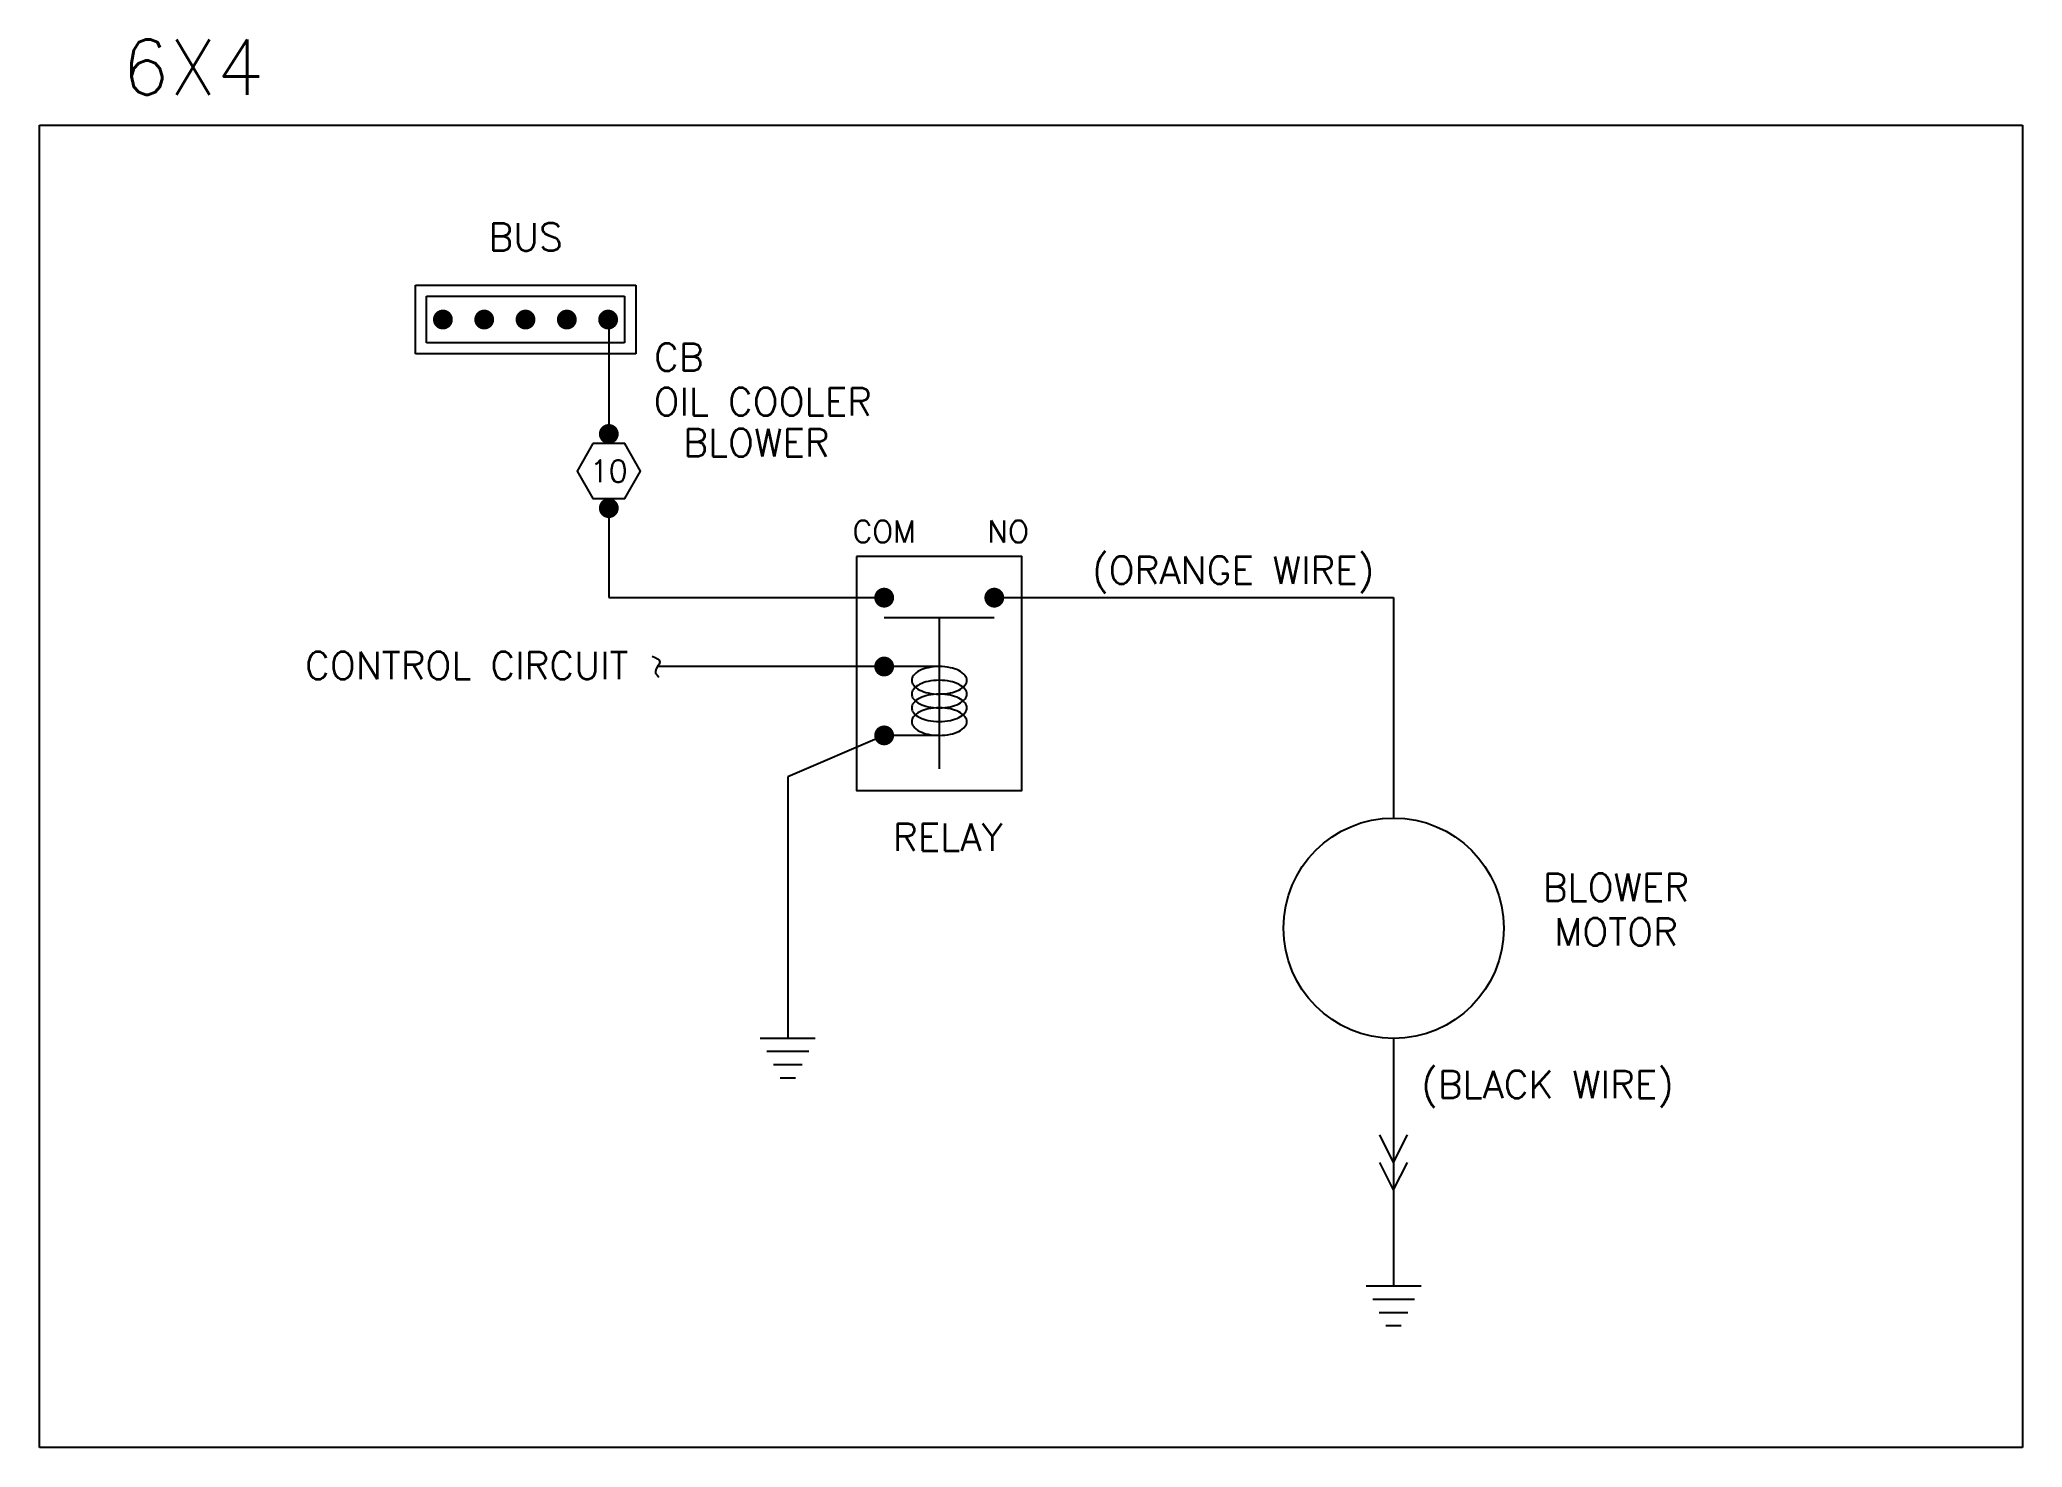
# Model space of a CAD drawing. Extents: x 0 to 63.4, y -2.9 to 20.5.
# Drawn here: x 42.51 to 51.51, y 7.96 to 14.35 of the extents above; entities that cross this region are included whole.
import ezdxf
from ezdxf.enums import TextEntityAlignment as Align

# ---------------------------------------------------------------- set-up
doc = ezdxf.new("R2010")
doc.units = 0
doc.header["$LTSCALE"] = 0.3
doc.header["$MEASUREMENT"] = 0
for name, color, linetype in [('1', 1, 'CONTINUOUS'), ('NOTES', 2, 'CONTINUOUS'), ('W', 11, 'CONTINUOUS')]:
    doc.layers.add(name, color=color, linetype=linetype)
doc.styles.add('100', font='ROMANS', dxfattribs={"height": 0.1})
doc.styles.add('130', font='ROMANS', dxfattribs={"height": 0.125})
doc.styles.add('250', font='ROMANS', dxfattribs={"height": 0.25})

msp = doc.modelspace()

# ---------------------------------------------------------------- texts
at = {"layer": 'NOTES', "color": 11, "style": '250'}
msp.add_text('6X4', height=0.25, dxfattribs=at).set_placement((43.2073, 14.2249), align=Align.MIDDLE)
at = {"layer": 'NOTES'}
for s, height, style, p in [('BUS', 0.125, '130', (44.7168, 13.3922)), ('COM', 0.1, '100', (46.3448, 12.0676)), ('NO', 0.1, '100', (46.9073, 12.0676)), ('(ORANGE WIRE)', 0.125, '130', (47.9287, 11.8801)), ('CONTROL CIRCUIT', 0.125, '130', (44.4499, 11.4472)), ('BLOWER', 0.125, '130', (49.6664, 10.4409)), ('MOTOR', 0.125, '130', (49.6664, 10.2386))]:
    msp.add_text(s, height=height, dxfattribs=dict(at, style=style)).set_placement(p, align=Align.CENTER)
for s, height, style, p in [('CB', 0.125, '130', (45.4128, 12.909)), ('OIL COOLER', 0.125, '130', (45.7933, 12.7071)), ('BLOWER', 0.125, '130', (45.7646, 12.5212)), ('10', 0.1, '100', (45.0948, 12.3922))]:
    msp.add_text(s, height=height, dxfattribs=dict(at, style=style)).set_placement(p, align=Align.MIDDLE)
at = {"layer": 'NOTES', "style": '130'}
for s, p in [('RELAY', (46.3845, 10.6685)), ('(BLACK WIRE)', (48.7823, 9.546))]:
    msp.add_text(s, height=0.125, dxfattribs=at).set_placement(p)

# ---------------------------------------------------------------- blocks, each defined once
blk = doc.blocks.new('GR')
at = {"layer": '1'}
for p, q in [((-0.035, 0.18), (0.035, 0.18)), ((-0.065, 0.12), (0.065, 0.12)), ((-0.125, 0), (0.125, 0)), ((-0.095, 0.06), (0.095, 0.06))]:
    blk.add_line(p, q, dxfattribs=at)
blk = doc.blocks.new('WL')
at = {"layer": '1'}
for p, q in [((0, 0), (-0.0625, -0.125)), ((0, 0), (0.0625, -0.125)), ((0, -0.125), (-0.0625, -0.25)), ((0, -0.125), (0.0625, -0.25))]:
    blk.add_line(p, q, dxfattribs=at)

# ---------------------------------------------------------------- linework, layer by layer
at = {"layer": '1'}
for p, q in [((44.2168, 13.236), (45.2168, 13.236)), ((44.2168, 12.9235), (44.2168, 13.236)), ((45.2168, 13.236), (45.2168, 12.9235)), ((44.2668, 13.186), (45.1668, 13.186)), ((44.2668, 12.9735), (44.2668, 13.186)), ((45.1668, 13.186), (45.1668, 12.9735)), ((45.1668, 12.9735), (44.2668, 12.9735)), ((45.2168, 12.9235), (44.2168, 12.9235))]:
    msp.add_line(p, q, dxfattribs=at)
at = {"layer": '1', "color": 6}
for p, q in [((46.3448, 11.7281), (46.8448, 11.7281)), ((46.5948, 11.7281), (46.5948, 11.0406)), ((46.5948, 11.5051), (46.3448, 11.5051)), ((46.5948, 11.1926), (46.3448, 11.1926))]:
    msp.add_line(p, q, dxfattribs=at)
at = {"layer": '1', "const_width": 0.045}
for points in [[(44.3193, 13.0797, 1), (44.3643, 13.0797, 1)], [(44.5068, 13.0797, 1), (44.5518, 13.0797, 1)], [(44.6943, 13.0797, 1), (44.7393, 13.0797, 1)], [(44.8818, 13.0797, 1), (44.9268, 13.0797, 1)], [(45.0693, 13.0797, 1), (45.1143, 13.0797, 1)], [(45.0723, 12.5606, -1), (45.1173, 12.5606, -1)], [(45.0723, 12.2238, 1), (45.1173, 12.2238, 1)], [(46.3223, 11.8176, 1), (46.3673, 11.8176, 1)], [(46.8223, 11.8176, 1), (46.8673, 11.8176, 1)], [(46.3223, 11.5051, 1), (46.3673, 11.5051, 1)], [(46.3223, 11.1926, 1), (46.3673, 11.1926, 1)]]:
    msp.add_lwpolyline(points, format="xyb", close=True, dxfattribs=at)
at = {"layer": '1'}
msp.add_lwpolyline([(45.0226, 12.5172), (44.9505, 12.3922), (45.0226, 12.2672), (45.167, 12.2672), (45.2391, 12.3922), (45.167, 12.5172)], close=True, dxfattribs=at)
msp.add_lwpolyline([(46.2198, 12.0051), (46.2198, 10.9426), (46.9698, 10.9426), (46.9698, 12.0051), (46.2198, 12.0051)], dxfattribs=at)
at = {"layer": '1', "color": 6}
for points in [[(46.4698, 11.4426, 0.174705), (46.4774, 11.4214, 0.104203), (46.5064, 11.3984, 0.064948), (46.5442, 11.3853, 0.051099), (46.5948, 11.3801, 0.051099), (46.6453, 11.3853, 0.064948), (46.6832, 11.3984, 0.104203), (46.7122, 11.4214, 0.174705), (46.7198, 11.4426, 0.174705), (46.7122, 11.4637, 0.104203), (46.6832, 11.4868, 0.064948), (46.6453, 11.4999, 0.051099), (46.5948, 11.5051, 0.051099), (46.5442, 11.4999, 0.064948), (46.5064, 11.4868, 0.104203), (46.4774, 11.4637, 0.174705)], [(46.4698, 11.3801, 0.174705), (46.4774, 11.3589, 0.104203), (46.5064, 11.3359, 0.064948), (46.5442, 11.3228, 0.051099), (46.5948, 11.3176, 0.051099), (46.6453, 11.3228, 0.064948), (46.6832, 11.3359, 0.104203), (46.7122, 11.3589, 0.174705), (46.7198, 11.3801, 0.174705), (46.7122, 11.4012, 0.104203), (46.6832, 11.4243, 0.064948), (46.6453, 11.4374, 0.051099), (46.5948, 11.4426, 0.051099), (46.5442, 11.4374, 0.064948), (46.5064, 11.4243, 0.104203), (46.4774, 11.4012, 0.174705)], [(46.4698, 11.3176, 0.174705), (46.4774, 11.2964, 0.104203), (46.5064, 11.2734, 0.064948), (46.5442, 11.2603, 0.051099), (46.5948, 11.2551, 0.051099), (46.6453, 11.2603, 0.064948), (46.6832, 11.2734, 0.104203), (46.7122, 11.2964, 0.174705), (46.7198, 11.3176, 0.174705), (46.7122, 11.3387, 0.104203), (46.6832, 11.3618, 0.064948), (46.6453, 11.3749, 0.051099), (46.5948, 11.3801, 0.051099), (46.5442, 11.3749, 0.064948), (46.5064, 11.3618, 0.104203), (46.4774, 11.3387, 0.174705)], [(46.4698, 11.2551, 0.174705), (46.4774, 11.2339, 0.104203), (46.5064, 11.2109, 0.064948), (46.5442, 11.1978, 0.051099), (46.5948, 11.1926, 0.051099), (46.6453, 11.1978, 0.064948), (46.6832, 11.2109, 0.104203), (46.7122, 11.2339, 0.174705), (46.7198, 11.2551, 0.174705), (46.7122, 11.2762, 0.104203), (46.6832, 11.2993, 0.064948), (46.6453, 11.3124, 0.051099), (46.5948, 11.3176, 0.051099), (46.5442, 11.3124, 0.064948), (46.5064, 11.2993, 0.104203), (46.4774, 11.2762, 0.174705)]]:
    msp.add_lwpolyline(points, format="xyb", close=True, dxfattribs=at)
at = {"layer": '1'}
msp.add_circle((48.6573, 10.3176), 0.5, dxfattribs=at)
at = {"layer": 'NOTES'}
for p, q in [((42.5113, 13.9617), (51.5113, 13.9617)), ((42.5113, 7.9617), (42.5113, 13.9617)), ((51.5113, 13.9617), (51.5113, 7.9617)), ((51.5113, 7.9617), (42.5113, 7.9617))]:
    msp.add_line(p, q, dxfattribs=at)
at = {"layer": 'W'}
for p, q in [((45.0948, 13.0797), (45.0948, 12.5606)), ((45.0948, 12.2238), (45.0948, 11.8176)), ((45.0948, 11.8176), (46.3448, 11.8176)), ((46.8448, 11.8176), (48.6573, 11.8176)), ((48.6573, 11.8176), (48.6573, 10.8176)), ((46.3448, 11.5051), (45.3162, 11.5051)), ((46.3448, 11.1926), (45.9073, 11.0051)), ((45.9073, 11.0051), (45.9073, 9.8176)), ((48.6573, 9.8176), (48.6573, 8.6926))]:
    msp.add_line(p, q, dxfattribs=at)
msp.add_spline([(45.2922, 11.552), (45.3264, 11.5256), (45.3062, 11.4837), (45.3225, 11.4573)], degree=3, dxfattribs=at)

# ---------------------------------------------------------------- block references
at = {"layer": '1', "rotation": 180}
for name, p in [('GR', (45.9073, 9.8176)), ('WL', (48.6573, 9.1301)), ('GR', (48.6573, 8.6926))]:
    msp.add_blockref(name, p, dxfattribs=at)

msp.set_redraw_order([(e.dxf.handle, doc.entitydb.next_handle()) for e in msp.query("TEXT MTEXT ATTDEF DIMENSION ARC_DIMENSION")])  # texts and dimensions are drawn at this point

doc.saveas('drawing.dxf')
